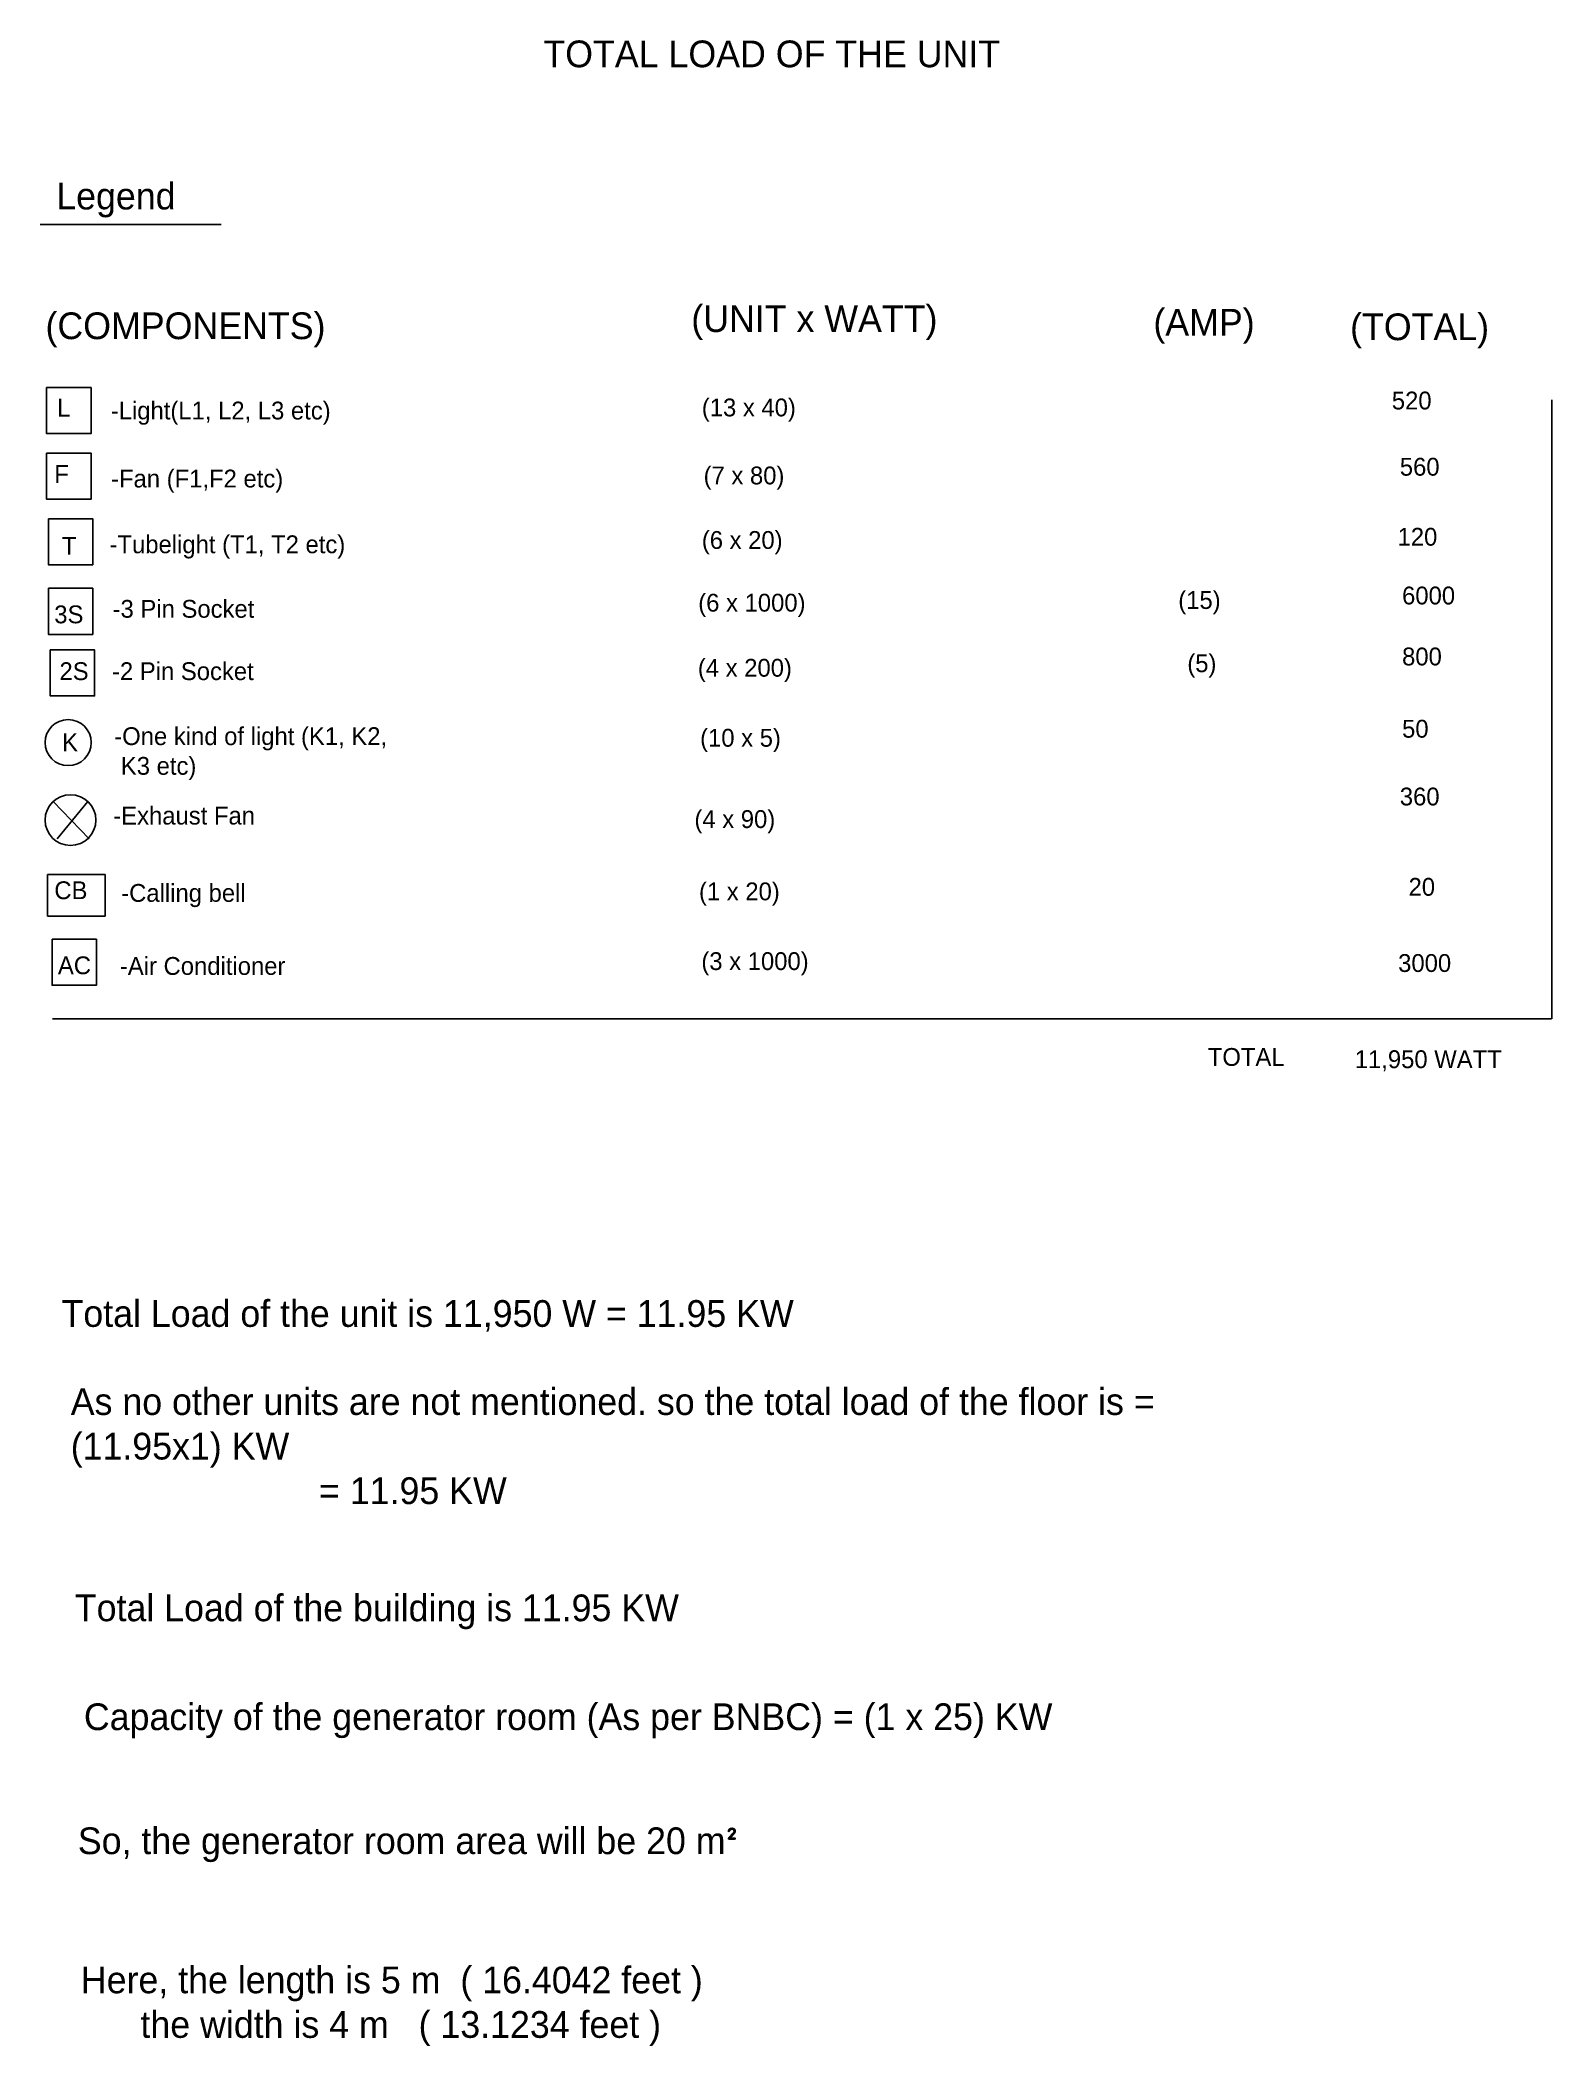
# Model space of a CAD drawing. Header units: inches. Extents: x 833 to 7247, y -1374 to 1597.
# Drawn here: x 6229 to 7247, y 64 to 1414 of the extents above; entities that cross this region are included whole.
import ezdxf

# ---------------------------------------------------------------- set-up
doc = ezdxf.new("R2010")
doc.units = ezdxf.units.IN
doc.header["$MEASUREMENT"] = 0

msp = doc.modelspace()

# ---------------------------------------------------------------- texts
at = {"attachment_point": 1}
for s, insert, char_height, width in [('{\\C4;TOTAL LOAD OF THE UNIT}', (6567.77, 1414.04), 18, 444.7713), ('Legend', (6239.76, 1318.27), 18, 254.9888), ('(COMPONENTS)', (6232.51, 1230.94), 18, 254.9888), ('(UNIT x WATT)', (6667.38, 1235.76), 18, 254.9888), ('(AMP)', (6978.54, 1233.29), 18, 254.9888), ('(TOTAL)', (7110.99, 1230.25), 18, 254.9888), ('520', (7139.1, 1177.6), 12, 254.9888), ('L', (6240.31, 1172.78), 12, 14.8357), ('-Light(L1, L2, L3 etc)', (6276.47, 1170.86), 12, 254.9888), ('(13 x 40)', (6674.46, 1172.93), 12, 254.9888), ('F', (6238.43, 1128.16), 12, 19.6332), ('-Fan (F1,F2 etc)', (6276.66, 1125.06), 12, 293.465), ('(7 x 80)', (6675.67, 1127.14), 12, 254.9888), ('560', (7144.48, 1133), 12, 254.9888), ('-Tubelight (T1, T2 etc)', (6275.62, 1080.79), 12, 273.8318), ('(6 x 20)', (6674.46, 1083.69), 12, 254.9888), ('120', (7142.96, 1085.85), 12, 254.9888), ('T', (6243.58, 1079.75), 12, 14.4666), ('(6 x 1000)', (6672.05, 1041.46), 12, 254.9888), ('(15)', (6995.29, 1043.26), 12, 254.9888), ('6000', (7146, 1046.3), 12, 254.9888), ('3S', (6238.43, 1033.59), 12, 14.4666), ('-3 Pin Socket', (6277.7, 1037.34), 12, 246.9652), ('(5)', (7001.38, 1000.68), 12, 254.9888), ('800', (7146, 1005.24), 12, 254.9888), ('2S', (6241.92, 995.35), 12, 23.5835), ('-2 Pin Socket', (6277.29, 995.35), 12, 186.8541), ('(4 x 200)', (6671.79, 997.63), 12, 254.9888), ('K', (6243.67, 947.46), 12, 52.6997), ('-One kind of light (K1, K2,\\P K3 etc)', (6278.8, 951.59), 12, 369.9312), ('(10 x 5)', (6673.31, 950.49), 12, 254.9888), ('50', (7146, 956.57), 12, 254.9888), ('360', (7144.48, 910.94), 12, 254.9888), ('-Exhaust Fan', (6278.15, 898.09), 12, 189.0908), ('(4 x 90)', (6669.5, 895.73), 12, 254.9888), ('CB', (6238.47, 847.82), 12, 32.4156), ('-Calling bell', (6283.49, 846.02), 12, 205.2986), ('(1 x 20)', (6672.55, 847.06), 12, 254.9888), ('20', (7150.36, 850.11), 12, 254.9888), ('AC', (6240.87, 797.27), 12, 14.4666), ('-Air Conditioner', (6282.6, 796.85), 12, 205.2986), ('(3 x 1000)', (6674.16, 800.09), 12, 254.9888), ('3000', (7143.36, 798.81), 12, 254.9888), ('TOTAL', (7015.18, 735.56), 12, 254.9888), ('{\\C1;11,950 WATT}', (7114.13, 734.04), 12, 254.9888), ('Total Load of the unit is 11,950 W = {\\C1;11.95 KW}', (6243.29, 565.81), 18, 793.4022), ('As no other units are not mentioned. so the total load of the floor is = (11.95x1) KW\\P                         = 11.95 KW', (6249.5, 506.49), 18, 794.473), ('Total Load of the building is 11.95 KW', (6252.25, 367.59), 18, 793.4022), ('Capacity of the generator room (As per BNBC) = (1 x 25) KW', (6258.37, 294.26), 18, 1064.5663), ('So, the generator room area will be{\\C1; 20} m{\\fISOCPEUR|b0|i0|c0|p34;²}', (6254.29, 210.75), 18, 793.4022), ('Here, the {\\C4;length} is {\\C1;5 m}  ( {\\C1;16.4042 feet })\\P      the {\\C4;width} is {\\C1;4 m}   ( {\\C1;13.1234 feet })', (6256.33, 117.04), 18, 793.4022)]:
    msp.add_mtext(s, dxfattribs=dict(at, insert=insert, char_height=char_height, width=width))

# ---------------------------------------------------------------- linework, layer by layer
at = {"color": 7}
for p, q in [((6228.89, 1290.21), (6350.89, 1290.21)), ((7246.88, 755.33), (7246.88, 1172.06)), ((6237.27, 755.25), (7246.58, 755.25))]:
    msp.add_line(p, q, dxfattribs=at)
for p, q in [((6237.63, 901.69), (6261.94, 876.5)), ((6261.04, 901.69), (6240.33, 876.5))]:
    msp.add_line(p, q)
for points in [[(6233.29, 1180.34), (6263.16, 1180.34), (6263.16, 1149.31), (6233.29, 1149.31)], [(6233.29, 1136.19), (6263.16, 1136.19), (6263.16, 1105.16), (6233.29, 1105.16)], [(6234.49, 1092.03), (6264.35, 1092.03), (6264.35, 1061), (6234.49, 1061)], [(6234.49, 1045.15), (6264.35, 1045.15), (6264.35, 1014.13), (6234.49, 1014.13)], [(6235.68, 1003.72), (6265.55, 1003.72), (6265.55, 972.69), (6235.68, 972.69)], [(6233.97, 852.32), (6272.68, 852.32), (6272.68, 824.43), (6233.97, 824.43)], [(6236.93, 808.83), (6266.79, 808.83), (6266.79, 777.81), (6236.93, 777.81)]]:
    msp.add_lwpolyline(points, close=True)
for centre, radius in [((6247.8, 941.26), 15.5), ((6249.34, 889.09), 17.09)]:
    msp.add_circle(centre, radius)

msp.set_redraw_order([(e.dxf.handle, doc.entitydb.next_handle()) for e in msp.query("TEXT MTEXT ATTDEF DIMENSION ARC_DIMENSION")])  # texts and dimensions are drawn at this point

doc.saveas('drawing.dxf')
